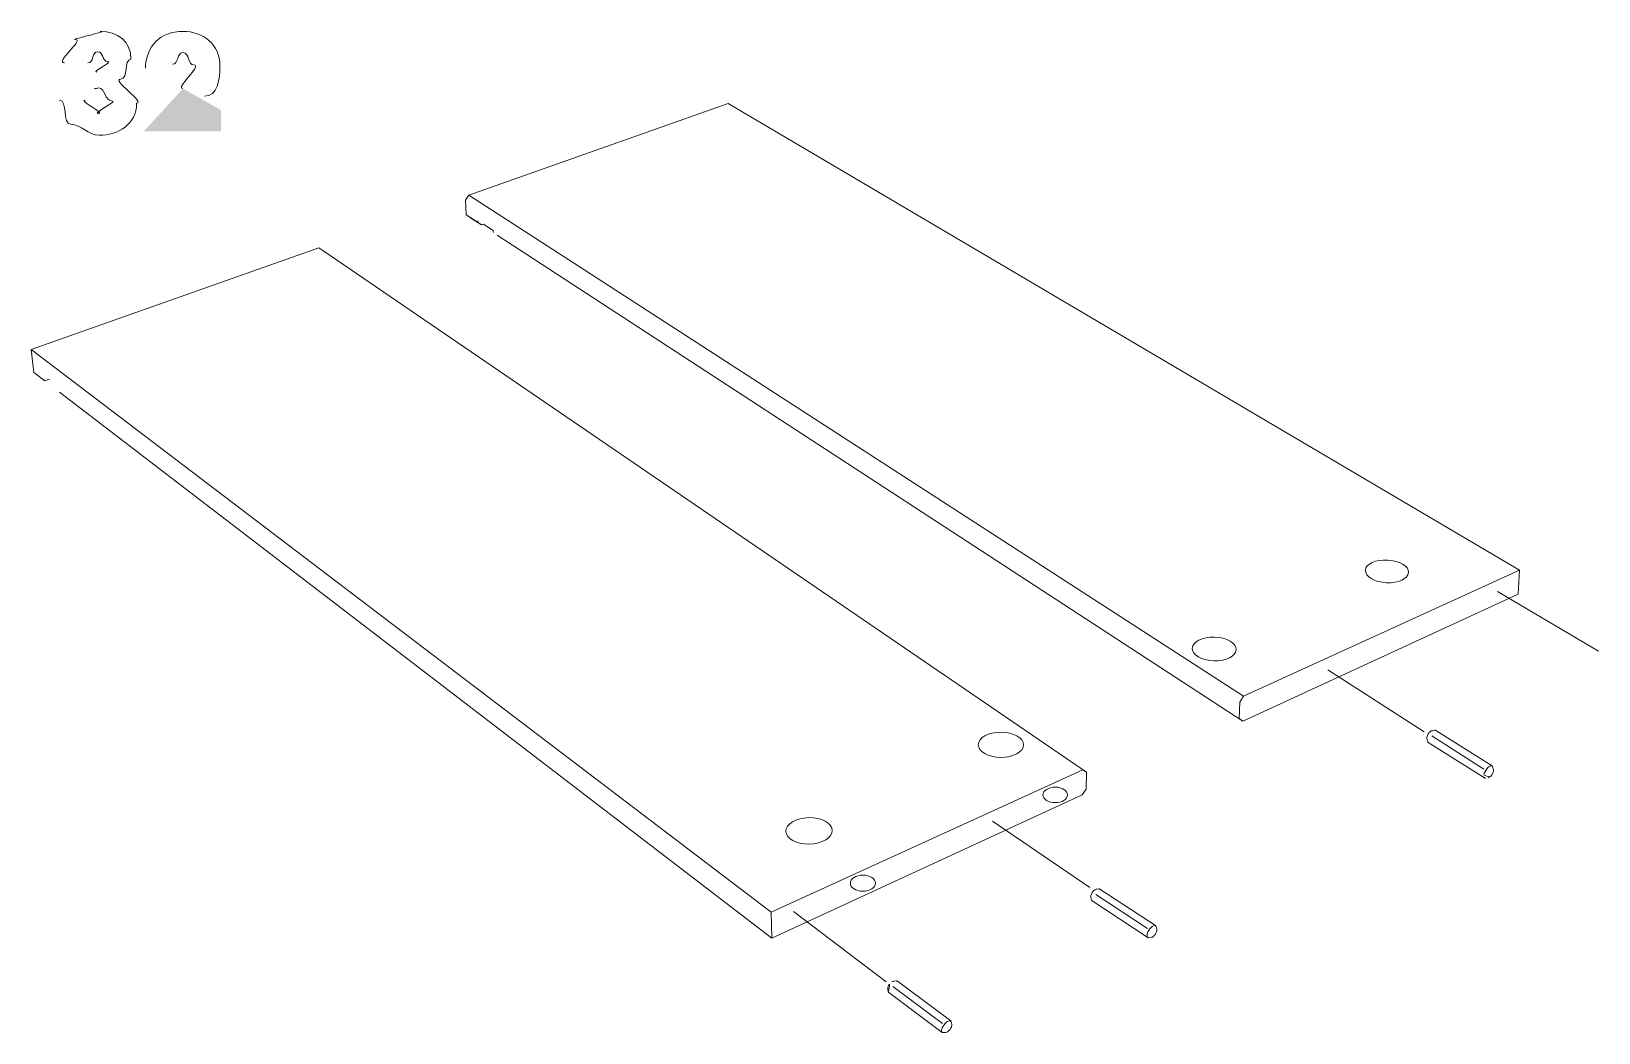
# Model space of a CAD drawing. Header units: metres. Extents: x -30.9 to 24.7, y -10.3 to 6.8.
# Drawn here: x -5.804 to -3.601, y -9.556 to -8.148 of the extents above; entities that cross this region are included whole.
import ezdxf

# ---------------------------------------------------------------- set-up
doc = ezdxf.new("R2010")
doc.units = ezdxf.units.M
doc.header["$MEASUREMENT"] = 0
doc.layers.add('PDF_Working_Num_Penna__255_Num_Penna__255', color=255, linetype='Continuous', lineweight=18)
doc.layers.add('PDF_Working_Num_Penna__7_Num_Penna__7', color=7, linetype='Continuous', lineweight=18)

msp = doc.modelspace()

# ---------------------------------------------------------------- hatches: boundary and pattern name
at = {"layer": 'PDF_Working_Num_Penna__7_Num_Penna__7', "linetype": 'Continuous', "lineweight": 18}
msp.add_hatch(color=7, dxfattribs=at).paths.add_polyline_path([(-5.5911, -8.2287), (-5.6463, -8.2888), (-5.5376, -8.2888), (-5.5376, -8.259)])

# ---------------------------------------------------------------- linework, layer by layer
at = {"layer": 'PDF_Working_Num_Penna__255_Num_Penna__255', "color": 255, "linetype": 'Continuous', "lineweight": 18, "flags": 128}
for points in [[(-3.6011, -9.0197), (-3.7434, -8.9358)], [(-3.8464, -9.1332), (-3.9816, -9.0458)], [(-4.4533, -9.2585), (-4.3165, -9.352)], [(-4.6028, -9.4845), (-4.733, -9.3854)]]:
    msp.add_lwpolyline(points, dxfattribs=at)
at = {"layer": 'PDF_Working_Num_Penna__7_Num_Penna__7', "color": 7, "linetype": 'Continuous', "lineweight": 18, "flags": 128}
for points in [[(-4.8246, -8.2497), (-5.1894, -8.3784), (-5.194, -8.3854)], [(-3.7123, -8.9055), (-4.8246, -8.2497)], [(-5.194, -8.3854), (-5.1929, -8.4062)], [(-4.1057, -9.0912), (-4.1003, -9.083), (-5.1894, -8.3784)], [(-5.1713, -8.4204), (-5.1763, -8.417), (-5.1929, -8.4062)], [(-5.1878, -8.4097), (-5.1713, -8.4204), (-5.1687, -8.4195)], [(-5.1687, -8.4195), (-5.155, -8.4284), (-5.1548, -8.431)], [(-3.7144, -8.9396), (-4.1014, -9.1179), (-5.1495, -8.4346)], [(-5.4001, -8.4528), (-5.8043, -8.5954)], [(-5.4001, -8.4528), (-5.3947, -8.4563), (-4.321, -9.1898)], [(-4.7635, -9.4229), (-4.7644, -9.3867), (-5.8043, -8.5954)], [(-5.8043, -8.5954), (-5.8009, -8.6278)], [(-5.7787, -8.6374), (-5.7853, -8.6397), (-5.8009, -8.6278)], [(-5.7647, -8.6556), (-4.7635, -9.4229), (-4.3269, -9.2217)], [(-3.7123, -8.9055), (-4.1003, -9.083)], [(-3.7144, -8.9396), (-3.7123, -8.9055)], [(-3.6011, -9.0197), (-3.7434, -8.9358)], [(-3.8464, -9.1332), (-3.9816, -9.0458)], [(-4.1057, -9.0912), (-4.1064, -9.1145), (-4.1014, -9.1179)], [(-3.7624, -9.1853), (-3.8358, -9.1388)], [(-3.7509, -9.181), (-3.8299, -9.131)], [(-3.7616, -9.1979), (-3.8406, -9.1479)], [(-4.321, -9.1898), (-4.3264, -9.1864), (-4.7644, -9.3867)], [(-4.3269, -9.2217), (-4.3213, -9.2134), (-4.321, -9.1898)], [(-4.4533, -9.2585), (-4.3165, -9.352)], [(-4.2355, -9.4096), (-4.3081, -9.3618)], [(-4.6028, -9.4845), (-4.733, -9.3854)], [(-4.5236, -9.5429), (-4.5933, -9.4911)]]:
    msp.add_lwpolyline(points, dxfattribs=at)
msp.add_lwpolyline([(-5.1763, -8.417), (-5.1764, -8.4145)], close=True, dxfattribs=at)
for points in [[(-3.8312, -9.1307), (-3.8352, -9.1314, 0.115679), (-3.8375, -9.1325, 0.163382), (-3.8425, -9.1404, 0.119034), (-3.8425, -9.143), (-3.8414, -9.1468)], [(-4.3097, -9.3555, 0.082016), (-4.3129, -9.359, 0.083557), (-4.3148, -9.3633, 0.117414), (-4.3149, -9.3658), (-4.3138, -9.3697, 0.204674), (-4.3131, -9.3708), (-4.235, -9.4222)], [(-4.2358, -9.4211, -0.115893), (-4.2357, -9.4175, -0.081565), (-4.233, -9.4115, -0.082813), (-4.2285, -9.4067, -0.117984), (-4.2253, -9.4052, -0.204804), (-4.224, -9.4055), (-4.3021, -9.3541, 0.203096), (-4.3034, -9.3538), (-4.3073, -9.3544)], [(-4.235, -9.4222, 0.191457), (-4.2337, -9.4225), (-4.2296, -9.4219, 0.113393), (-4.2273, -9.4208, 0.080621), (-4.2242, -9.4173, 0.082595), (-4.2222, -9.413, 0.114244), (-4.2222, -9.4104), (-4.2232, -9.4066)], [(-4.5119, -9.5395), (-4.5869, -9.4837, 0.198529), (-4.5882, -9.4833), (-4.5922, -9.4837)], [(-4.5112, -9.5406), (-4.5104, -9.5446, -0.11433), (-4.5106, -9.5471, -0.081521), (-4.5128, -9.5513, -0.079933), (-4.5162, -9.5546, -0.112231), (-4.5186, -9.5556), (-4.5226, -9.5559, -0.187586), (-4.5239, -9.5556), (-4.5989, -9.4997)], [(-4.5133, -9.5392, 0.116402), (-4.5165, -9.5404, 0.082214), (-4.5212, -9.545, 0.080836), (-4.5243, -9.5509, 0.114833), (-4.5246, -9.5544)]]:
    msp.add_lwpolyline(points, format="xyb", dxfattribs=at)
for points in [[(-3.754, -9.1964, 0.079929), (-3.7509, -9.1928, 0.082585), (-3.749, -9.1885, 0.114249), (-3.749, -9.1859), (-3.7501, -9.1821, 0.39931), (-3.7523, -9.1808, 0.113755), (-3.7554, -9.1823, 0.080108), (-3.7598, -9.1872, 0.083047), (-3.7624, -9.1933, 0.117146)], [(-4.5996, -9.4986), (-4.6004, -9.4947, -0.119039), (-4.6002, -9.4921, -0.082642), (-4.598, -9.4879, -0.081162)]]:
    msp.add_lwpolyline(points, format="xyb", close=True, dxfattribs=at)
at = {"layer": 'PDF_Working_Num_Penna__7_Num_Penna__7', "color": 7, "linetype": 'Continuous', "lineweight": 18}
for centre, major_axis, ratio in [((-3.8987, -8.9074), (-0.0303, 0.0016), 0.525112), ((-4.1415, -9.0165), (-0.0309, 0.001), 0.5405), ((-4.4414, -9.1512), (-0.0318, 0.0002), 0.557221), ((-4.365, -9.2217), (0.0172, 0), 0.633123), ((-4.711, -9.2723), (0.0326, 0.0007), 0.571615), ((-4.6354, -9.3458), (0.0176, 0), 0.646761)]:
    msp.add_ellipse(centre, major_axis=major_axis, ratio=ratio, dxfattribs=at)
for points in [[(-5.7074, -8.1482), (-5.6936, -8.1482), (-5.7534, -8.1599), (-5.7419, -8.1599)], [(-5.6642, -8.1875), (-5.6642, -8.1622), (-5.6832, -8.1482), (-5.7074, -8.1482)], [(-5.5913, -8.1482), (-5.6232, -8.1482), (-5.6429, -8.1692), (-5.644, -8.2002)], [(-5.5391, -8.1963), (-5.5391, -8.1669), (-5.5629, -8.1482), (-5.5913, -8.1482)], [(-5.7419, -8.1599), (-5.7303, -8.1599), (-5.7719, -8.1925), (-5.7576, -8.1925)], [(-5.725, -8.1925), (-5.7162, -8.1925), (-5.7196, -8.1769), (-5.7107, -8.1769)], [(-5.6969, -8.1905), (-5.6875, -8.1905), (-5.7212, -8.2054), (-5.7123, -8.2054)], [(-5.7107, -8.1769), (-5.7028, -8.1769), (-5.7051, -8.1905), (-5.6969, -8.1905)], [(-5.6784, -8.2153), (-5.6671, -8.2153), (-5.675, -8.1875), (-5.6642, -8.1875)], [(-5.6058, -8.1945), (-5.5966, -8.1945), (-5.6006, -8.178), (-5.5911, -8.178)], [(-5.5757, -8.1955), (-5.5633, -8.1955), (-5.6028, -8.2287), (-5.5911, -8.2287)], [(-5.5911, -8.178), (-5.5818, -8.178), (-5.5843, -8.1955), (-5.5757, -8.1955)], [(-5.6563, -8.2493), (-5.6425, -8.2493), (-5.6932, -8.2153), (-5.6784, -8.2153)], [(-5.561, -8.2395), (-5.5423, -8.2395), (-5.5391, -8.2156), (-5.5391, -8.1963)], [(-5.7159, -8.2289), (-5.7138, -8.2289), (-5.7119, -8.2278), (-5.7098, -8.2278)], [(-5.7098, -8.2278), (-5.6999, -8.2278), (-5.7013, -8.2459), (-5.6911, -8.2459)], [(-5.7646, -8.2448), (-5.7528, -8.2448), (-5.7608, -8.2789), (-5.7492, -8.2789)], [(-5.7099, -8.264), (-5.6988, -8.264), (-5.7395, -8.2448), (-5.7288, -8.2448)], [(-5.6911, -8.2459), (-5.6802, -8.2459), (-5.7207, -8.264), (-5.7099, -8.264)], [(-5.7089, -8.2942), (-5.682, -8.2942), (-5.6563, -8.2789), (-5.6563, -8.2493)], [(-5.7492, -8.2789), (-5.7336, -8.2789), (-5.7243, -8.2942), (-5.7089, -8.2942)], [(-3.8425, -9.1429), (-3.8425, -9.1429), (-3.8425, -9.143), (-3.8425, -9.143)], [(-3.8299, -9.131), (-3.8294, -9.131), (-3.8318, -9.1307), (-3.8313, -9.1307)], [(-3.8414, -9.1468), (-3.8409, -9.1468), (-3.8411, -9.1479), (-3.8406, -9.1479)], [(-3.7624, -9.1968), (-3.762, -9.1968), (-3.7621, -9.1979), (-3.7616, -9.1979)], [(-3.7616, -9.1979), (-3.7612, -9.1979), (-3.7608, -9.1982), (-3.7603, -9.1982)], [(-3.7563, -9.1975), (-3.7554, -9.1975), (-3.7549, -9.1964), (-3.754, -9.1964)], [(-4.3074, -9.3544), (-4.3065, -9.3544), (-4.3105, -9.3555), (-4.3097, -9.3555)], [(-4.3073, -9.3544), (-4.3073, -9.3544), (-4.3074, -9.3544), (-4.3074, -9.3544)], [(-4.3149, -9.3658), (-4.3149, -9.3658), (-4.3149, -9.3658), (-4.3149, -9.3658)], [(-4.2232, -9.4066), (-4.2227, -9.4066), (-4.2244, -9.4055), (-4.224, -9.4055)], [(-4.2358, -9.4211), (-4.2353, -9.4211), (-4.2354, -9.4222), (-4.235, -9.4222)], [(-4.6004, -9.4946), (-4.6004, -9.4946), (-4.6004, -9.4947), (-4.6004, -9.4947)], [(-4.5923, -9.4837), (-4.5914, -9.4837), (-4.5955, -9.4846), (-4.5946, -9.4846)], [(-4.5922, -9.4837), (-4.5922, -9.4837), (-4.5923, -9.4837), (-4.5923, -9.4837)], [(-4.5996, -9.4985), (-4.5991, -9.4985), (-4.5994, -9.4997), (-4.5989, -9.4997)], [(-4.5119, -9.5395), (-4.5114, -9.5395), (-4.5137, -9.5392), (-4.5133, -9.5392)], [(-4.5112, -9.5406), (-4.5107, -9.5406), (-4.5123, -9.5395), (-4.5119, -9.5395)], [(-4.5246, -9.5544), (-4.5241, -9.5544), (-4.5243, -9.5556), (-4.5239, -9.5556)]]:
    msp.add_open_spline(points, degree=3, dxfattribs=at)

doc.saveas('drawing.dxf')
